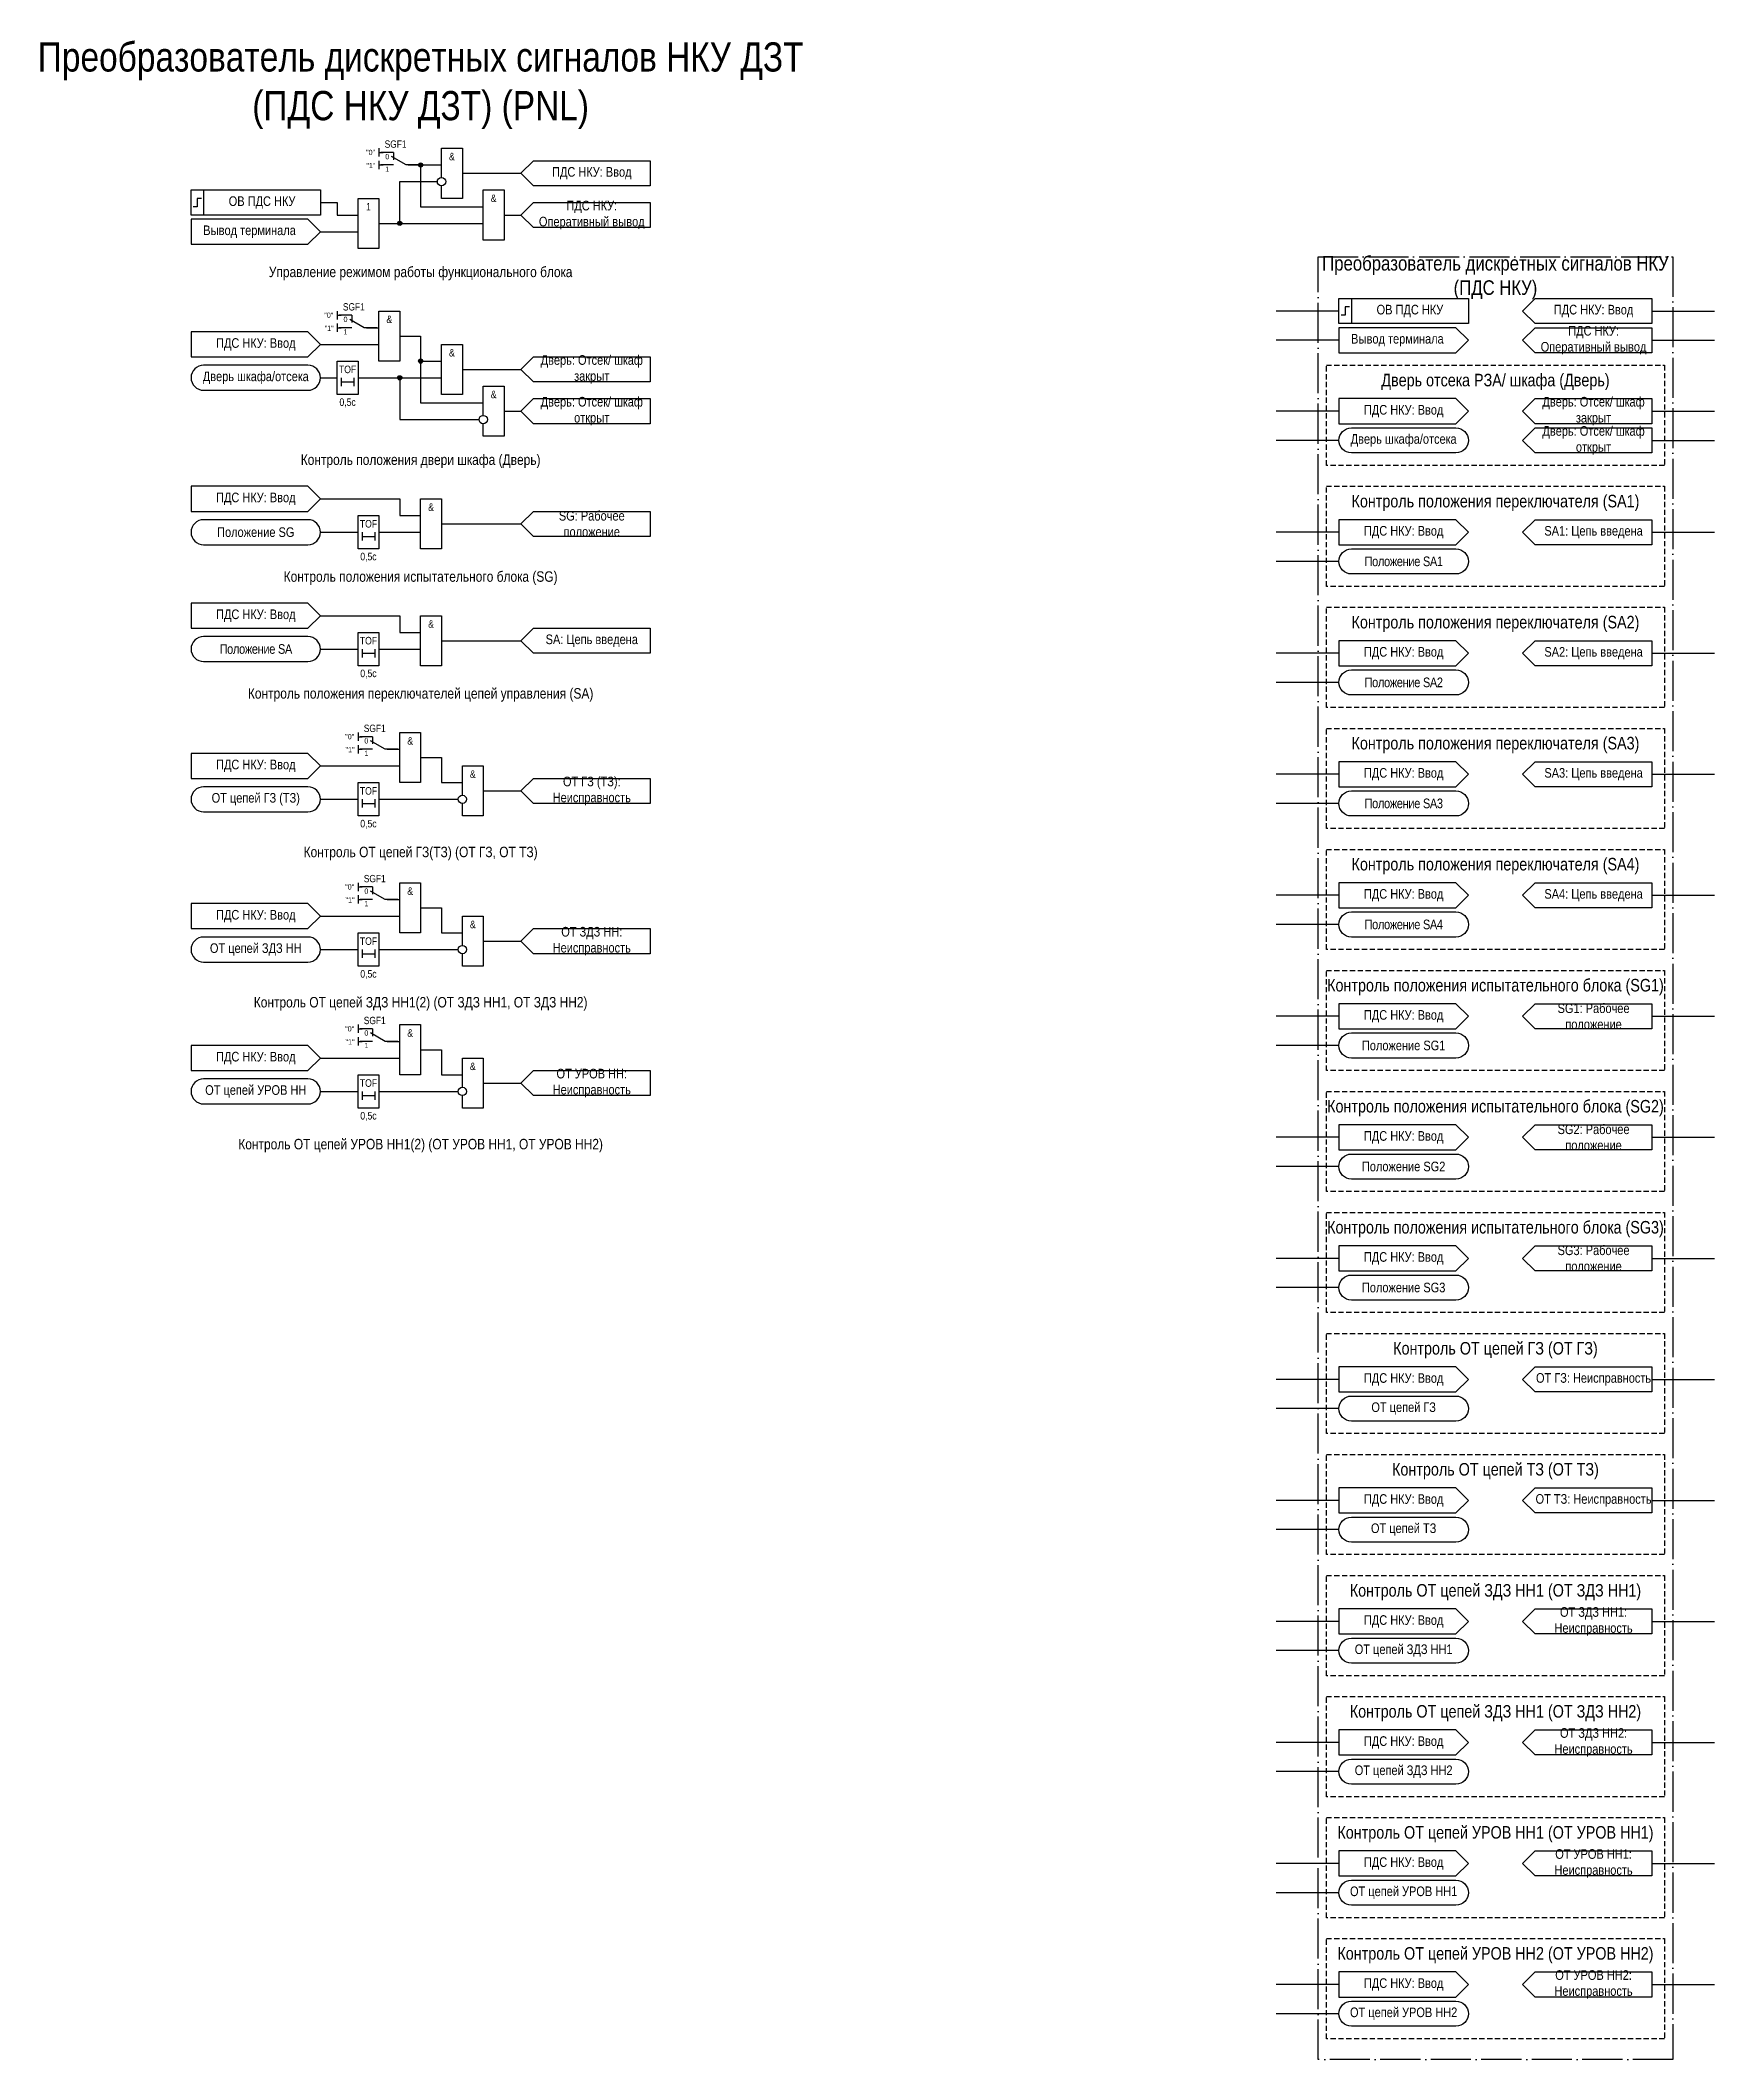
# Model space of a CAD drawing. Header units: millimetres. Extents: x -2609 to 701, y -63 to 764.
# Drawn here: x -2244.1 to -1843, y 128 to 611.8 of the extents above; entities that cross this region are included whole.
import ezdxf
from ezdxf.enums import TextEntityAlignment as Align

# ---------------------------------------------------------------- set-up
doc = ezdxf.new("R2010")
doc.units = ezdxf.units.MM
doc.linetypes.add('ACAD_ISO04W100', pattern=[30, 24, -3, 0, -3])
doc.linetypes.add('штриховая2', pattern=[0.375, 0.25, -0.125])
doc.layers.add('TEXT', color=7, linetype='Continuous', lineweight=25)
doc.layers.add('Основная', color=7, linetype='Continuous')
doc.styles.add('2.5_Gost_RD', font='ARIALN.TTF', dxfattribs={"height": 2.5})
doc.styles.add('3.5_Gost_RD', font='ARIALN.TTF', dxfattribs={"height": 3.5})
doc.styles.add('Вывод', font='ARIALN.TTF', dxfattribs={"height": 2.5})
doc.styles.add('Компонент', font='ARIALN.TTF', dxfattribs={"height": 3.5})

msp = doc.modelspace()

# ---------------------------------------------------------------- texts
at = {"ltscale": 100, "attachment_point": 5}
for s, insert, char_height, width, style in [('{\\C3;Преобразователь дискретных сигналов НКУ ДЗТ (ПДС НКУ ДЗТ) (PNL)}', (-2153, 601), 7, 192.3731, '3.5_Gost_RD'), ('&', (-2145.5, 584), 1.8, 5, '2.5_Gost_RD'), ('ПДС НКУ: Ввод', (-2112, 580), 2.3, 28, '2.5_Gost_RD'), ('1', (-2165.5, 572), 1.8, 5, '2.5_Gost_RD'), ('&', (-2135.5, 574), 1.8, 5, '2.5_Gost_RD'), ('ПДС НКУ: Оперативный вывод', (-2112, 570), 2.3, 28, '2.5_Gost_RD'), ('Управление режимом работы функционального блока', (-2153, 556), 2.5, 120, '3.5_Gost_RD'), ('ПДС НКУ: Ввод', (-1872, 547), 2.3, 28, '2.5_Gost_RD'), ('&', (-2160.5, 545), 1.8, 5, '2.5_Gost_RD'), ('ПДС НКУ: Оперативный вывод', (-1872, 540), 2.3, 28, '2.5_Gost_RD'), ('ПДС НКУ: Ввод', (-2192.5, 539), 2.3, 31, '2.5_Gost_RD'), ('&', (-2145.5, 537), 1.8, 5, '2.5_Gost_RD'), ('Дверь шкафа/отсека', (-2192.5, 531), 2.3, 31, '2.5_Gost_RD'), ('TOF', (-2170.5, 533), 1.8, 5, '2.5_Gost_RD'), ('Дверь: Отсек/ шкаф закрыт', (-2112, 533), 2.3, 28, '2.5_Gost_RD'), ('&', (-2135.5, 527), 1.8, 5, '2.5_Gost_RD'), ('0,5с', (-2170.5, 525), 1.8, 5, '2.5_Gost_RD'), ('Дверь: Отсек/ шкаф открыт', (-2112, 523), 2.3, 28, '2.5_Gost_RD'), ('ПДС НКУ: Ввод', (-1917.5, 523), 2.3, 31, '2.5_Gost_RD'), ('Дверь: Отсек/ шкаф закрыт', (-1872, 523), 2.3, 28, '2.5_Gost_RD'), ('Дверь: Отсек/ шкаф открыт', (-1872, 516), 2.3, 28, '2.5_Gost_RD'), ('Контроль положения двери шкафа (Дверь)', (-2153, 511), 2.5, 120, '3.5_Gost_RD'), ('ПДС НКУ: Ввод', (-2192.5, 502), 2.3, 31, '2.5_Gost_RD'), ('&', (-2150.5, 500), 1.8, 5, '2.5_Gost_RD'), ('SG: Рабочее положение', (-2112, 496), 2.3, 28, '2.5_Gost_RD'), ('Положение SG', (-2192.5, 494), 2.3, 31, '2.5_Gost_RD'), ('TOF', (-2165.5, 496), 1.8, 5, '2.5_Gost_RD'), ('ПДС НКУ: Ввод', (-1917.5, 494), 2.3, 31, '2.5_Gost_RD'), ('SA1: Цепь введена', (-1872, 494), 2.3, 28, '2.5_Gost_RD'), ('0,5с', (-2165.5, 488), 1.8, 5, '2.5_Gost_RD'), ('Контроль положения испытательного блока (SG)', (-2153, 483), 2.5, 120, '3.5_Gost_RD'), ('ПДС НКУ: Ввод', (-2192.5, 474), 2.3, 31, '2.5_Gost_RD'), ('&', (-2150.5, 472), 1.8, 5, '2.5_Gost_RD'), ('SA: Цепь введена', (-2112, 468), 2.3, 28, '2.5_Gost_RD'), ('{\\T0.95;Положение SA}', (-2192.5, 466), 2.3, 31, '2.5_Gost_RD'), ('TOF', (-2165.5, 468), 1.8, 5, '2.5_Gost_RD'), ('ПДС НКУ: Ввод', (-1917.5, 465), 2.3, 31, '2.5_Gost_RD'), ('SA2: Цепь введена', (-1872, 465), 2.3, 28, '2.5_Gost_RD'), ('0,5с', (-2165.5, 460), 1.8, 5, '2.5_Gost_RD'), ('Контроль положения переключателей цепей управления (SA)', (-2153, 455), 2.5, 120, '3.5_Gost_RD'), ('&', (-2155.5, 444), 1.8, 5, '2.5_Gost_RD'), ('ПДС НКУ: Ввод', (-2192.5, 438), 2.3, 31, '2.5_Gost_RD'), ('&', (-2140.5, 436), 1.8, 5, '2.5_Gost_RD'), ('ОТ ГЗ (ТЗ): Неисправность', (-2112, 432), 2.3, 28, '2.5_Gost_RD'), ('ПДС НКУ: Ввод', (-1917.5, 436), 2.3, 31, '2.5_Gost_RD'), ('SA3: Цепь введена', (-1872, 436), 2.3, 28, '2.5_Gost_RD'), ('ОТ цепей ГЗ (ТЗ)', (-2192.5, 430), 2.3, 31, '2.5_Gost_RD'), ('TOF', (-2165.5, 432), 1.8, 5, '2.5_Gost_RD'), ('0,5с', (-2165.5, 424), 1.8, 5, '2.5_Gost_RD'), ('Контроль ОТ цепей ГЗ(ТЗ) (ОТ ГЗ, ОТ ТЗ)', (-2153, 417), 2.5, 120, '3.5_Gost_RD'), ('&', (-2155.5, 408), 1.8, 5, '2.5_Gost_RD'), ('ПДС НКУ: Ввод', (-1917.5, 407), 2.3, 31, '2.5_Gost_RD'), ('SA4: Цепь введена', (-1872, 407), 2.3, 28, '2.5_Gost_RD'), ('ПДС НКУ: Ввод', (-2192.5, 402), 2.3, 31, '2.5_Gost_RD'), ('TOF', (-2165.5, 396), 1.8, 5, '2.5_Gost_RD'), ('&', (-2140.5, 400), 1.8, 5, '2.5_Gost_RD'), ('ОТ ЗДЗ НН: Неисправность', (-2112, 396), 2.3, 28, '2.5_Gost_RD'), ('ОТ цепей ЗДЗ НН', (-2192.5, 394), 2.3, 31, '2.5_Gost_RD'), ('0,5с', (-2165.5, 388), 1.8, 5, '2.5_Gost_RD'), ('Контроль ОТ цепей ЗДЗ НН1(2) (ОТ ЗДЗ НН1, ОТ ЗДЗ НН2)', (-2153, 381), 2.5, 120, '3.5_Gost_RD'), ('ПДС НКУ: Ввод', (-1917.5, 378), 2.3, 31, '2.5_Gost_RD'), ('SG1: Рабочее положение', (-1872, 378), 2.3, 28, '2.5_Gost_RD'), ('&', (-2155.5, 374), 1.8, 5, '2.5_Gost_RD'), ('ПДС НКУ: Ввод', (-2192.5, 368), 2.3, 31, '2.5_Gost_RD'), ('TOF', (-2165.5, 362), 1.8, 5, '2.5_Gost_RD'), ('&', (-2140.5, 366), 1.8, 5, '2.5_Gost_RD'), ('ОТ УРОВ НН: Неисправность', (-2112, 362), 2.3, 28, '2.5_Gost_RD'), ('ОТ цепей УРОВ НН', (-2192.5, 360), 2.3, 31, '2.5_Gost_RD'), ('0,5с', (-2165.5, 354), 1.8, 5, '2.5_Gost_RD'), ('Контроль ОТ цепей УРОВ НН1(2) (ОТ УРОВ НН1, ОТ УРОВ НН2) ', (-2153, 347), 2.5, 120, '3.5_Gost_RD'), ('ПДС НКУ: Ввод', (-1917.5, 349), 2.3, 31, '2.5_Gost_RD'), ('SG2: Рабочее положение', (-1872, 349), 2.3, 28, '2.5_Gost_RD'), ('ПДС НКУ: Ввод', (-1917.5, 320), 2.3, 31, '2.5_Gost_RD'), ('SG3: Рабочее положение', (-1872, 320), 2.3, 28, '2.5_Gost_RD'), ('ПДС НКУ: Ввод', (-1917.5, 291), 2.3, 31, '2.5_Gost_RD'), ('ОТ ГЗ: Неисправность', (-1872, 291), 2.3, 28, '2.5_Gost_RD'), ('ПДС НКУ: Ввод', (-1917.5, 262), 2.3, 31, '2.5_Gost_RD'), ('ОТ ТЗ: Неисправность', (-1872, 262), 2.3, 28, '2.5_Gost_RD'), ('ПДС НКУ: Ввод', (-1917.5, 233), 2.3, 31, '2.5_Gost_RD'), ('ОТ ЗДЗ НН1: Неисправность', (-1872, 233), 2.3, 28, '2.5_Gost_RD'), ('ОТ цепей ЗДЗ НН1', (-1917.5, 226), 2.3, 31, '2.5_Gost_RD'), ('ПДС НКУ: Ввод', (-1917.5, 204), 2.3, 31, '2.5_Gost_RD'), ('ОТ ЗДЗ НН2: Неисправность', (-1872, 204), 2.3, 28, '2.5_Gost_RD'), ('ОТ цепей ЗДЗ НН2', (-1917.5, 197), 2.3, 31, '2.5_Gost_RD'), ('ПДС НКУ: Ввод', (-1917.5, 175), 2.3, 31, '2.5_Gost_RD'), ('ОТ УРОВ НН1: Неисправность', (-1872, 175), 2.3, 28, '2.5_Gost_RD'), ('ОТ цепей УРОВ НН1', (-1917.5, 168), 2.3, 31, '2.5_Gost_RD'), ('ПДС НКУ: Ввод', (-1917.5, 146), 2.3, 31, '2.5_Gost_RD'), ('ОТ УРОВ НН2: Неисправность', (-1872, 146), 2.3, 28, '2.5_Gost_RD'), ('ОТ цепей УРОВ НН2', (-1917.5, 139), 2.3, 31, '2.5_Gost_RD')]:
    msp.add_mtext(s, dxfattribs=dict(at, insert=insert, char_height=char_height, width=width, style=style))
at = {"ltscale": 100, "char_height": 1.25, "attachment_point": 1, "style": '3.5_Gost_RD'}
for insert in [(-2166, 582.5), (-2176, 543.5), (-2171, 442.5), (-2171, 406.5), (-2171, 372.5)]:
    msp.add_mtext_dynamic_manual_height_columns('"1"', width=2, gutter_width=17.5, heights=[0], dxfattribs=dict(at, insert=insert))
at = {"color": 0, "ltscale": 100, "char_height": 2.3, "width": 28, "attachment_point": 5, "style": '2.5_Gost_RD'}
for s, insert in [('{\\C256;ОВ ПДС НКУ}', (-2191, 573)), ('{\\C256;Вывод терминала}', (-2194, 566)), ('{\\C256;ОВ ПДС НКУ}', (-1916, 547)), ('{\\C256;Вывод терминала}', (-1919, 540))]:
    msp.add_mtext(s, dxfattribs=dict(at, insert=insert))
at = {"color": 30, "ltscale": 100, "true_color": 0xf7941d, "insert": (-1895.5, 555), "char_height": 3.5, "width": 85, "attachment_point": 5, "style": '3.5_Gost_RD'}
msp.add_mtext('Преобразователь дискретных сигналов НКУ (ПДС НКУ)', dxfattribs=at)
at = {"color": 30, "ltscale": 100, "char_height": 3, "width": 81, "attachment_point": 5, "style": '3.5_Gost_RD'}
for s, insert in [('Дверь отсека РЗА/ шкафа (Дверь)', (-1895.5, 530)), ('Контроль положения переключателя (SA1)', (-1895.5, 501)), ('Контроль положения переключателя (SA2)', (-1895.5, 472)), ('Контроль положения переключателя (SA3)', (-1895.5, 443)), ('Контроль положения переключателя (SA4)', (-1895.5, 414)), ('Контроль положения испытательного блока (SG1)', (-1895.5, 385)), ('Контроль положения испытательного блока (SG2)', (-1895.5, 356)), ('Контроль положения испытательного блока (SG3)', (-1895.5, 327)), ('Контроль ОТ цепей ГЗ (ОТ ГЗ)', (-1895.5, 298)), ('Контроль ОТ цепей ТЗ (ОТ ТЗ)', (-1895.5, 269)), ('Контроль ОТ цепей ЗДЗ НН1 (ОТ ЗДЗ НН1)', (-1895.5, 240)), ('Контроль ОТ цепей ЗДЗ НН1 (ОТ ЗДЗ НН2)', (-1895.5, 211)), ('Контроль ОТ цепей УРОВ НН1 (ОТ УРОВ НН1)', (-1895.5, 182)), ('Контроль ОТ цепей УРОВ НН2 (ОТ УРОВ НН2)', (-1895.5, 153))]:
    msp.add_mtext(s, dxfattribs=dict(at, insert=insert))
at = {"layer": 'TEXT', "ltscale": 100, "char_height": 2.3, "width": 31, "attachment_point": 5, "style": '2.5_Gost_RD'}
for s, insert in [('Дверь шкафа/отсека', (-1917.5, 516)), ('{\\T0.95;Положение SA1}', (-1917.5, 487)), ('{\\T0.95;Положение SA2}', (-1917.5, 458)), ('{\\T0.95;Положение SA3}', (-1917.5, 429)), ('{\\T0.95;Положение SA4}', (-1917.5, 400)), ('Положение SG1', (-1917.5, 371)), ('Положение SG2', (-1917.5, 342)), ('Положение SG3', (-1917.5, 313)), ('ОТ цепей ГЗ', (-1917.5, 284)), ('ОТ цепей ТЗ', (-1917.5, 255))]:
    msp.add_mtext(s, dxfattribs=dict(at, insert=insert))

# ---------------------------------------------------------------- blocks, each defined once
blk = doc.blocks.new('*U958')
at = {"layer": 'Основная', "color": 0}
blk.add_line((0, 0), (7, 4), dxfattribs=at)
at = {"layer": 'Основная', "ltscale": 0.35}
blk.add_line((6, 6), (6, 2.5), dxfattribs=at)
blk = doc.blocks.new('*U985')
at = {"layer": 'Основная', "color": 0}
for p, q in [((-3, 6), (-9, 6)), ((-3, 0), (-9, 0)), ((9, 0), (3, 0))]:
    blk.add_line(p, q, dxfattribs=at)
at = {"layer": 'Основная', "ltscale": 0.25, "xscale": -1}
blk.add_blockref('*U958', (3, 0), dxfattribs=at)
at = {"layer": 'Основная'}
for tag, height, style, p in [('ОУ', 3.5, 'Компонент', (-2, 10)), ('В1', 2.5, 'Вывод', (-14, 6)), ('В2', 2.5, 'Вывод', (-6, 4)), ('В3', 2.5, 'Вывод', (-6, -2))]:
    blk.add_attdef(tag, text='', height=height, dxfattribs=dict(at, style=style)).set_placement(p, align=Align.MIDDLE_CENTER)
blk = doc.blocks.new('Точка')
at = {"ltscale": 100}
h = blk.add_hatch(color=256, dxfattribs=at)
h.dxf.hatch_style = 1
edge = h.paths.add_edge_path()
edge.add_arc((0, 0), 0.5, 0, 360)
blk.add_circle((0, 0), 0.5, dxfattribs=at)

# ---------------------------------------------------------------- linework, layer by layer
at = {"ltscale": 100}
for p, q in [((-2163, 586), (-2163, 584)), ((-2163, 585), (-2162, 585)), ((-2163, 583), (-2163, 581)), ((-2163, 582), (-2162, 582)), ((-2168, 570), (-2168, 570)), ((-2173, 547), (-2173, 545)), ((-1933, 547), (-1948, 547)), ((-1858, 547), (-1843, 547)), ((-2173, 546), (-2172, 546)), ((-2173, 544), (-2173, 542)), ((-2173, 543), (-2172, 543)), ((-1933, 540), (-1948, 540)), ((-1858, 540), (-1843, 540)), ((-1933, 523), (-1948, 523)), ((-1858, 523), (-1843, 523)), ((-1933, 516), (-1948, 516)), ((-1858, 516), (-1843, 516)), ((-1933, 494), (-1948, 494)), ((-1858, 494), (-1843, 494)), ((-1933, 487), (-1948, 487)), ((-1933, 465), (-1948, 465)), ((-1858, 465), (-1843, 465)), ((-1933, 458), (-1948, 458)), ((-2168, 446), (-2168, 444)), ((-2168, 445), (-2167, 445)), ((-2168, 443), (-2168, 441)), ((-2168, 442), (-2167, 442)), ((-1933, 436), (-1948, 436)), ((-1858, 436), (-1843, 436)), ((-1933, 429), (-1948, 429)), ((-2168, 410), (-2168, 408)), ((-2168, 409), (-2167, 409)), ((-2168, 407), (-2168, 405)), ((-1933, 407), (-1948, 407)), ((-1858, 407), (-1843, 407)), ((-2168, 406), (-2167, 406)), ((-1933, 400), (-1948, 400)), ((-1933, 378), (-1948, 378)), ((-1858, 378), (-1843, 378)), ((-2168, 376), (-2168, 374)), ((-2168, 375), (-2167, 375)), ((-2168, 373), (-2168, 371)), ((-2168, 372), (-2167, 372)), ((-1933, 371), (-1948, 371)), ((-1933, 349), (-1948, 349)), ((-1858, 349), (-1843, 349)), ((-1933, 342), (-1948, 342)), ((-1933, 320), (-1948, 320)), ((-1858, 320), (-1843, 320)), ((-1933, 313), (-1948, 313)), ((-1933, 291), (-1948, 291)), ((-1858, 291), (-1843, 291)), ((-1933, 284), (-1948, 284)), ((-1933, 262), (-1948, 262)), ((-1858, 262), (-1843, 262)), ((-1933, 255), (-1948, 255)), ((-1933, 233), (-1948, 233)), ((-1858, 233), (-1843, 233)), ((-1933, 226), (-1948, 226)), ((-1933, 204), (-1948, 204)), ((-1858, 204), (-1843, 204)), ((-1933, 197), (-1948, 197)), ((-1933, 175), (-1948, 175)), ((-1858, 175), (-1843, 175)), ((-1933, 168), (-1948, 168)), ((-1933, 146), (-1948, 146)), ((-1858, 146), (-1843, 146)), ((-1933, 139), (-1948, 139))]:
    msp.add_line(p, q, dxfattribs=at)
for points in [[(-2148, 579), (-2148, 586), (-2143, 586), (-2143, 574), (-2148, 574), (-2148, 577)], [(-2156, 582), (-2148, 582)], [(-2156, 582), (-2153, 582), (-2153, 572), (-2138, 572)], [(-2129, 580), (-2126, 583), (-2098, 583), (-2098, 577), (-2126, 577), (-2129, 580)], [(-2163, 568), (-2158, 568), (-2158, 578), (-2149, 578)], [(-2143, 580), (-2129, 580)], [(-2177, 573), (-2173, 573), (-2173, 570), (-2168, 570)], [(-2129, 570), (-2126, 573), (-2098, 573), (-2098, 567), (-2126, 567), (-2129, 570)], [(-2163, 568), (-2138, 568)], [(-2133, 570), (-2129, 570)], [(-2177, 566), (-2168, 566)], [(-1889, 547), (-1886, 550), (-1858, 550), (-1858, 544), (-1886, 544), (-1889, 547)], [(-2166, 543), (-2163, 543)], [(-2166, 543), (-2163, 543)], [(-1889, 540), (-1886, 543), (-1858, 543), (-1858, 537), (-1886, 537), (-1889, 540)], [(-2177, 539), (-2163, 539)], [(-2158, 541), (-2153, 541), (-2153, 525), (-2138, 525)], [(-2158, 541), (-2153, 541), (-2153, 535), (-2148, 535)], [(-2143, 533), (-2129, 533)], [(-2129, 533), (-2126, 536), (-2098, 536), (-2098, 530), (-2126, 530), (-2129, 533)], [(-2177, 531), (-2173, 531)], [(-2172, 531), (-2172, 529)], [(-2172, 530), (-2169, 530)], [(-2169, 531), (-2169, 529)], [(-2168, 531), (-2148, 531)], [(-2168, 531), (-2158, 531), (-2158, 521), (-2139, 521)], [(-2138, 522), (-2138, 529), (-2133, 529), (-2133, 517), (-2138, 517), (-2138, 520)], [(-2133, 523), (-2129, 523)], [(-2129, 523), (-2126, 526), (-2098, 526), (-2098, 520), (-2126, 520), (-2129, 523)], [(-2177, 502), (-2158, 502), (-2158, 498), (-2153, 498)], [(-2129, 496), (-2126, 499), (-2098, 499), (-2098, 493), (-2126, 493), (-2129, 496)], [(-2177, 494), (-2168, 494)], [(-2167, 494), (-2167, 492)], [(-2164, 494), (-2164, 492)], [(-2163, 494), (-2153, 494)], [(-2148, 496), (-2129, 496)], [(-2167, 493), (-2164, 493)], [(-2177, 474), (-2158, 474), (-2158, 470), (-2153, 470)], [(-2129, 468), (-2126, 471), (-2098, 471), (-2098, 465), (-2126, 465), (-2129, 468)], [(-2177, 466), (-2168, 466)], [(-2167, 466), (-2167, 464)], [(-2167, 465), (-2164, 465)], [(-2164, 466), (-2164, 464)], [(-2163, 466), (-2153, 466)], [(-2148, 468), (-2129, 468)], [(-2161, 442), (-2158, 442)], [(-2161, 442), (-2158, 442)], [(-2177, 438), (-2158, 438)], [(-2153, 440), (-2148, 440), (-2148, 434), (-2143, 434)], [(-2143, 431), (-2143, 438), (-2138, 438), (-2138, 426), (-2143, 426), (-2143, 429)], [(-2138, 432), (-2129, 432)], [(-2129, 432), (-2126, 435), (-2098, 435), (-2098, 429), (-2126, 429), (-2129, 432)], [(-2177, 430), (-2168, 430)], [(-2167, 430), (-2167, 428)], [(-2167, 429), (-2164, 429)], [(-2164, 430), (-2164, 428)], [(-2163, 430), (-2144, 430)], [(-2177, 402), (-2158, 402)], [(-2161, 406), (-2158, 406)], [(-2161, 406), (-2158, 406)], [(-2153, 404), (-2148, 404), (-2148, 398), (-2143, 398)], [(-2143, 395), (-2143, 402), (-2138, 402), (-2138, 390), (-2143, 390), (-2143, 393)], [(-2129, 396), (-2126, 399), (-2098, 399), (-2098, 393), (-2126, 393), (-2129, 396)], [(-2177, 394), (-2168, 394)], [(-2167, 394), (-2167, 392)], [(-2167, 393), (-2164, 393)], [(-2164, 394), (-2164, 392)], [(-2163, 394), (-2144, 394)], [(-2138, 396), (-2129, 396)], [(-2177, 368), (-2158, 368)], [(-2161, 372), (-2158, 372)], [(-2161, 372), (-2158, 372)], [(-2153, 370), (-2148, 370), (-2148, 364), (-2143, 364)], [(-2143, 361), (-2143, 368), (-2138, 368), (-2138, 356), (-2143, 356), (-2143, 359)], [(-2129, 362), (-2126, 365), (-2098, 365), (-2098, 359), (-2126, 359), (-2129, 362)], [(-2177, 360), (-2168, 360)], [(-2167, 360), (-2167, 358)], [(-2167, 359), (-2164, 359)], [(-2164, 360), (-2164, 358)], [(-2163, 360), (-2144, 360)], [(-2138, 362), (-2129, 362)]]:
    msp.add_lwpolyline(points, dxfattribs=at)
for points in [[(-2208, 576), (-2177, 576), (-2177, 570), (-2208, 570)], [(-2208, 576), (-2205, 576), (-2205, 570), (-2208, 570)], [(-2138, 576), (-2133, 576), (-2133, 564), (-2138, 564)], [(-2168, 574), (-2163, 574), (-2163, 562), (-2168, 562)], [(-2208, 569), (-2208, 563), (-2180, 563), (-2177, 566), (-2180, 569)], [(-2163, 547), (-2158, 547), (-2158, 535), (-2163, 535)], [(-1933, 550), (-1902, 550), (-1902, 544), (-1933, 544)], [(-1933, 550), (-1930, 550), (-1930, 544), (-1933, 544)], [(-2208, 542), (-2208, 536), (-2180, 536), (-2177, 539), (-2180, 542)], [(-1933, 543), (-1933, 537), (-1905, 537), (-1902, 540), (-1905, 543)], [(-2148, 539), (-2143, 539), (-2143, 527), (-2148, 527)], [(-2173, 535), (-2168, 535), (-2168, 527), (-2173, 527)], [(-1933, 526), (-1933, 520), (-1905, 520), (-1902, 523), (-1905, 526)], [(-1858, 520), (-1886, 520), (-1889, 523), (-1886, 526), (-1858, 526)], [(-1886, 519), (-1858, 519), (-1858, 513), (-1886, 513), (-1889, 516)], [(-2208, 505), (-2208, 499), (-2180, 499), (-2177, 502), (-2180, 505)], [(-2153, 502), (-2148, 502), (-2148, 490), (-2153, 490)], [(-2168, 498), (-2163, 498), (-2163, 490), (-2168, 490)], [(-1933, 497), (-1933, 491), (-1905, 491), (-1902, 494), (-1905, 497)], [(-1858, 491), (-1886, 491), (-1889, 494), (-1886, 497), (-1858, 497)], [(-2208, 477), (-2208, 471), (-2180, 471), (-2177, 474), (-2180, 477)], [(-2168, 470), (-2163, 470), (-2163, 462), (-2168, 462)], [(-2153, 474), (-2148, 474), (-2148, 462), (-2153, 462)], [(-1933, 468), (-1933, 462), (-1905, 462), (-1902, 465), (-1905, 468)], [(-1858, 462), (-1886, 462), (-1889, 465), (-1886, 468), (-1858, 468)], [(-2158, 446), (-2153, 446), (-2153, 434), (-2158, 434)], [(-2208, 441), (-2208, 435), (-2180, 435), (-2177, 438), (-2180, 441)], [(-1933, 439), (-1933, 433), (-1905, 433), (-1902, 436), (-1905, 439)], [(-1858, 433), (-1886, 433), (-1889, 436), (-1886, 439), (-1858, 439)], [(-2168, 434), (-2163, 434), (-2163, 426), (-2168, 426)], [(-2158, 410), (-2153, 410), (-2153, 398), (-2158, 398)], [(-1933, 410), (-1933, 404), (-1905, 404), (-1902, 407), (-1905, 410)], [(-1858, 404), (-1886, 404), (-1889, 407), (-1886, 410), (-1858, 410)], [(-2208, 405), (-2208, 399), (-2180, 399), (-2177, 402), (-2180, 405)], [(-2168, 398), (-2163, 398), (-2163, 390), (-2168, 390)], [(-1933, 381), (-1933, 375), (-1905, 375), (-1902, 378), (-1905, 381)], [(-1858, 375), (-1886, 375), (-1889, 378), (-1886, 381), (-1858, 381)], [(-2158, 376), (-2153, 376), (-2153, 364), (-2158, 364)], [(-2208, 371), (-2208, 365), (-2180, 365), (-2177, 368), (-2180, 371)], [(-2168, 364), (-2163, 364), (-2163, 356), (-2168, 356)], [(-1933, 352), (-1933, 346), (-1905, 346), (-1902, 349), (-1905, 352)], [(-1858, 346), (-1886, 346), (-1889, 349), (-1886, 352), (-1858, 352)], [(-1933, 323), (-1933, 317), (-1905, 317), (-1902, 320), (-1905, 323)], [(-1858, 317), (-1886, 317), (-1889, 320), (-1886, 323), (-1858, 323)], [(-1933, 294), (-1933, 288), (-1905, 288), (-1902, 291), (-1905, 294)], [(-1858, 288), (-1886, 288), (-1889, 291), (-1886, 294), (-1858, 294)], [(-1933, 265), (-1933, 259), (-1905, 259), (-1902, 262), (-1905, 265)], [(-1858, 259), (-1886, 259), (-1889, 262), (-1886, 265), (-1858, 265)], [(-1933, 236), (-1933, 230), (-1905, 230), (-1902, 233), (-1905, 236)], [(-1858, 230), (-1886, 230), (-1889, 233), (-1886, 236), (-1858, 236)], [(-1933, 207), (-1933, 201), (-1905, 201), (-1902, 204), (-1905, 207)], [(-1858, 201), (-1886, 201), (-1889, 204), (-1886, 207), (-1858, 207)], [(-1933, 178), (-1933, 172), (-1905, 172), (-1902, 175), (-1905, 178)], [(-1858, 172), (-1886, 172), (-1889, 175), (-1886, 178), (-1858, 178)], [(-1933, 149), (-1933, 143), (-1905, 143), (-1902, 146), (-1905, 149)], [(-1858, 143), (-1886, 143), (-1889, 146), (-1886, 149), (-1858, 149)]]:
    msp.add_lwpolyline(points, close=True, dxfattribs=at)
at = {"lineweight": 30, "ltscale": 100}
for points in [[(-2205.5, 574), (-2206.5, 574), (-2206.5, 572), (-2207.5, 572)], [(-1930.5, 548), (-1931.5, 548), (-1931.5, 546), (-1932.5, 546)]]:
    msp.add_lwpolyline(points, dxfattribs=at)
at = {"color": 251, "linetype": 'ACAD_ISO04W100', "lineweight": 30, "ltscale": 0.4, "true_color": 0x58595b}
msp.add_lwpolyline([(-1938, 560), (-1853, 560), (-1853, 128), (-1938, 128)], close=True, dxfattribs=at)
at = {"ltscale": 100}
for points in [[(-2205, 528), (-2180, 528, 1), (-2180, 534), (-2205, 534, 1)], [(-1930, 513, -1), (-1930, 519), (-1905, 519, -1), (-1905, 513)], [(-2205, 491), (-2180, 491, 1), (-2180, 497), (-2205, 497, 1)], [(-1930, 484, -1), (-1930, 490), (-1905, 490, -1), (-1905, 484)], [(-2205, 463), (-2180, 463, 1), (-2180, 469), (-2205, 469, 1)], [(-1930, 455, -1), (-1930, 461), (-1905, 461, -1), (-1905, 455)], [(-2205, 427), (-2180, 427, 1), (-2180, 433), (-2205, 433, 1)], [(-1930, 426, -1), (-1930, 432), (-1905, 432, -1), (-1905, 426)], [(-1930, 397, -1), (-1930, 403), (-1905, 403, -1), (-1905, 397)], [(-2205, 391), (-2180, 391, 1), (-2180, 397), (-2205, 397, 1)], [(-1930, 368, -1), (-1930, 374), (-1905, 374, -1), (-1905, 368)], [(-2205, 357), (-2180, 357, 1), (-2180, 363), (-2205, 363, 1)], [(-1930, 339, -1), (-1930, 345), (-1905, 345, -1), (-1905, 339)], [(-1930, 310, -1), (-1930, 316), (-1905, 316, -1), (-1905, 310)], [(-1930, 281, -1), (-1930, 287), (-1905, 287, -1), (-1905, 281)], [(-1930, 252, -1), (-1930, 258), (-1905, 258, -1), (-1905, 252)], [(-1930, 223, -1), (-1930, 229), (-1905, 229, -1), (-1905, 223)], [(-1930, 194, -1), (-1930, 200), (-1905, 200, -1), (-1905, 194)], [(-1930, 165, -1), (-1930, 171), (-1905, 171, -1), (-1905, 165)], [(-1930, 136, -1), (-1930, 142), (-1905, 142, -1), (-1905, 136)]]:
    msp.add_lwpolyline(points, format="xyb", close=True, dxfattribs=at)
at = {"linetype": 'штриховая2', "ltscale": 5}
for points in [[(-1936, 534), (-1855, 534), (-1855, 510), (-1936, 510)], [(-1936, 505), (-1855, 505), (-1855, 481), (-1936, 481)], [(-1936, 476), (-1855, 476), (-1855, 452), (-1936, 452)], [(-1936, 447), (-1855, 447), (-1855, 423), (-1936, 423)], [(-1936, 418), (-1855, 418), (-1855, 394), (-1936, 394)], [(-1936, 389), (-1855, 389), (-1855, 365), (-1936, 365)], [(-1936, 360), (-1855, 360), (-1855, 336), (-1936, 336)], [(-1936, 331), (-1855, 331), (-1855, 307), (-1936, 307)], [(-1936, 302), (-1855, 302), (-1855, 278), (-1936, 278)], [(-1936, 273), (-1855, 273), (-1855, 249), (-1936, 249)], [(-1936, 244), (-1855, 244), (-1855, 220), (-1936, 220)], [(-1936, 215), (-1855, 215), (-1855, 191), (-1936, 191)], [(-1936, 186), (-1855, 186), (-1855, 162), (-1936, 162)], [(-1936, 157), (-1855, 157), (-1855, 133), (-1936, 133)]]:
    msp.add_lwpolyline(points, close=True, dxfattribs=at)
for centre in [(-2148, 578), (-2138, 521)]:
    msp.add_circle(centre, 1)
at = {"ltscale": 100}
for centre in [(-2143, 430), (-2143, 394), (-2143, 360)]:
    msp.add_circle(centre, 1, dxfattribs=at)

# ---------------------------------------------------------------- block references
for p in [(-2153, 582), (-2158, 568), (-2153, 535), (-2158, 531)]:
    msp.add_blockref('Точка', p, dxfattribs=at)
at = {"layer": 'Основная', "ltscale": 0.25, "xscale": 0.5, "yscale": 0.5, "zscale": 0.5}
for p in [(-2158, 582), (-2168, 543), (-2163, 442), (-2163, 406), (-2163, 372)]:
    msp.add_blockref('*U985', p, dxfattribs=at).add_auto_attribs({'ОУ': 'SGF1', 'В1': '"0"', 'В2': '0', 'В3': '1'})

msp.set_redraw_order([(e.dxf.handle, doc.entitydb.next_handle()) for e in msp.query("TEXT MTEXT ATTDEF DIMENSION ARC_DIMENSION")])  # texts and dimensions are drawn at this point

doc.saveas('drawing.dxf')
